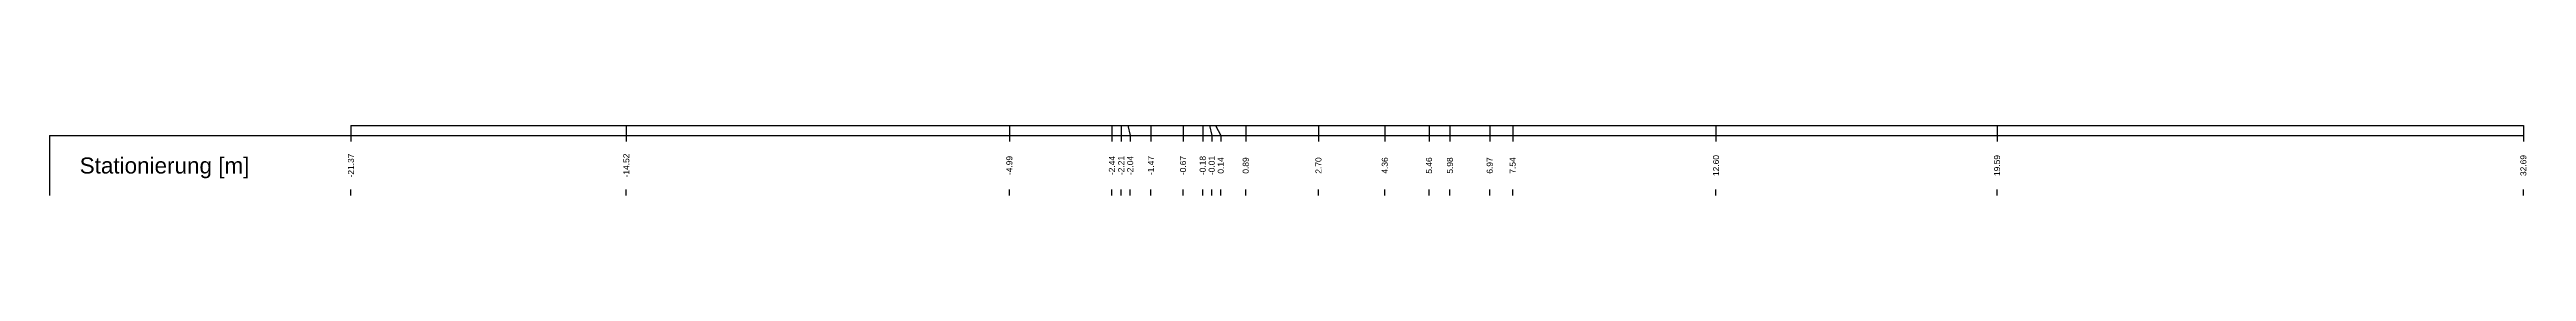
# Model space of a CAD drawing. Header units: millimetres. Extents: x -8 to 79, y -83 to 317.
# Drawn here: x -7.5 to 54.1, y 146.2 to 148 of the extents above; entities that cross this region are included whole.
import ezdxf
from ezdxf.enums import TextEntityAlignment as Align

# ---------------------------------------------------------------- set-up
doc = ezdxf.new("R2010")
doc.units = ezdxf.units.MM
doc.styles.get("Standard").update_dxf_attribs({"font": 'arial.ttf'})

msp = doc.modelspace()

# ---------------------------------------------------------------- texts
msp.add_text('Stationierung [m]', height=0.4).set_placement((-6.75, 147), align=Align.MIDDLE_LEFT)
for s, p in [('-21.37', (0, 147)), ('-14.52', (6.852, 147)), ('-4.99', (16.384, 147)), ('-2.44', (18.934, 147)), ('-2.21', (19.165, 147)), ('-2.04', (19.39, 147)), ('-1.47', (19.905, 147)), ('-0.67', (20.705, 147)), ('-0.18', (21.195, 147)), ('-0.01', (21.42, 147)), ('0.14', (21.645, 147)), ('0.89', (22.266, 147)), ('2.70', (24.076, 147)), ('4.36', (25.726, 147)), ('5.46', (26.827, 147)), ('5.98', (27.347, 147)), ('6.97', (28.337, 147)), ('7.54', (28.909, 147)), ('12.60', (33.968, 147)), ('19.59', (40.962, 147)), ('32.69', (54.058, 147))]:
    msp.add_text(s, height=0.15, rotation=90).set_placement(p, align=Align.MIDDLE)

# ---------------------------------------------------------------- linework, layer by layer
at = {"layer": 'band'}
for p, q in [((0, 147.75), (0, 147.6)), ((6.852, 147.75), (6.852, 147.6)), ((16.384, 147.75), (16.384, 147.6)), ((18.934, 147.75), (18.934, 147.6)), ((19.165, 147.75), (19.165, 147.6)), ((19.39, 147.75), (19.39, 147.6)), ((19.905, 147.75), (19.905, 147.6)), ((20.705, 147.75), (20.705, 147.6)), ((21.195, 147.75), (21.195, 147.6)), ((21.42, 147.75), (21.42, 147.6)), ((21.645, 147.75), (21.645, 147.6)), ((22.266, 147.75), (22.266, 147.6)), ((24.076, 147.75), (24.076, 147.6)), ((25.726, 147.75), (25.726, 147.6)), ((26.827, 147.75), (26.827, 147.6)), ((27.347, 147.75), (27.347, 147.6)), ((28.337, 147.75), (28.337, 147.6)), ((28.909, 147.75), (28.909, 147.6)), ((33.968, 147.75), (33.968, 147.6)), ((40.962, 147.75), (40.962, 147.6)), ((54.058, 147.75), (54.058, 147.6)), ((0, 146.25), (0, 146.4)), ((6.852, 146.25), (6.852, 146.4)), ((16.384, 146.25), (16.384, 146.4)), ((18.934, 146.25), (18.934, 146.4)), ((19.165, 146.25), (19.165, 146.4)), ((19.39, 146.25), (19.39, 146.4)), ((19.905, 146.25), (19.905, 146.4)), ((20.705, 146.25), (20.705, 146.4)), ((21.195, 146.25), (21.195, 146.4)), ((21.42, 146.25), (21.42, 146.4)), ((21.645, 146.25), (21.645, 146.4)), ((22.266, 146.25), (22.266, 146.4)), ((24.076, 146.25), (24.076, 146.4)), ((25.726, 146.25), (25.726, 146.4)), ((26.827, 146.25), (26.827, 146.4)), ((27.347, 146.25), (27.347, 146.4)), ((28.337, 146.25), (28.337, 146.4)), ((28.909, 146.25), (28.909, 146.4)), ((33.968, 146.25), (33.968, 146.4)), ((40.962, 146.25), (40.962, 146.4)), ((54.058, 146.25), (54.058, 146.4))]:
    msp.add_line(p, q, dxfattribs=at)
at = {"layer": 'frame'}
for p, q in [((0, 148), (54.058, 148)), ((-7.5, 147.75), (54.058, 147.75)), ((-7.5, 147.75), (-7.5, 146.25))]:
    msp.add_line(p, q, dxfattribs=at)
at = {"layer": 'marker', "color": 253}
for p, q in [((0, 148), (0, 147.75)), ((6.852, 148), (6.852, 147.75)), ((16.384, 148), (16.384, 147.75)), ((18.934, 148), (18.934, 147.75)), ((19.165, 148), (19.165, 147.75)), ((19.335, 148), (19.39, 147.75)), ((19.905, 148), (19.905, 147.75)), ((20.705, 148), (20.705, 147.75)), ((21.195, 148), (21.195, 147.75)), ((21.365, 148), (21.42, 147.75)), ((21.515, 148), (21.645, 147.75)), ((22.266, 148), (22.266, 147.75)), ((24.076, 148), (24.076, 147.75)), ((25.726, 148), (25.726, 147.75)), ((26.827, 148), (26.827, 147.75)), ((27.347, 148), (27.347, 147.75)), ((28.337, 148), (28.337, 147.75)), ((28.909, 148), (28.909, 147.75)), ((33.968, 148), (33.968, 147.75)), ((40.962, 148), (40.962, 147.75)), ((54.058, 148), (54.058, 147.75))]:
    msp.add_line(p, q, dxfattribs=at)

msp.set_redraw_order([(e.dxf.handle, doc.entitydb.next_handle()) for e in msp.query("TEXT MTEXT ATTDEF DIMENSION ARC_DIMENSION")])  # texts and dimensions are drawn at this point

doc.saveas('drawing.dxf')
